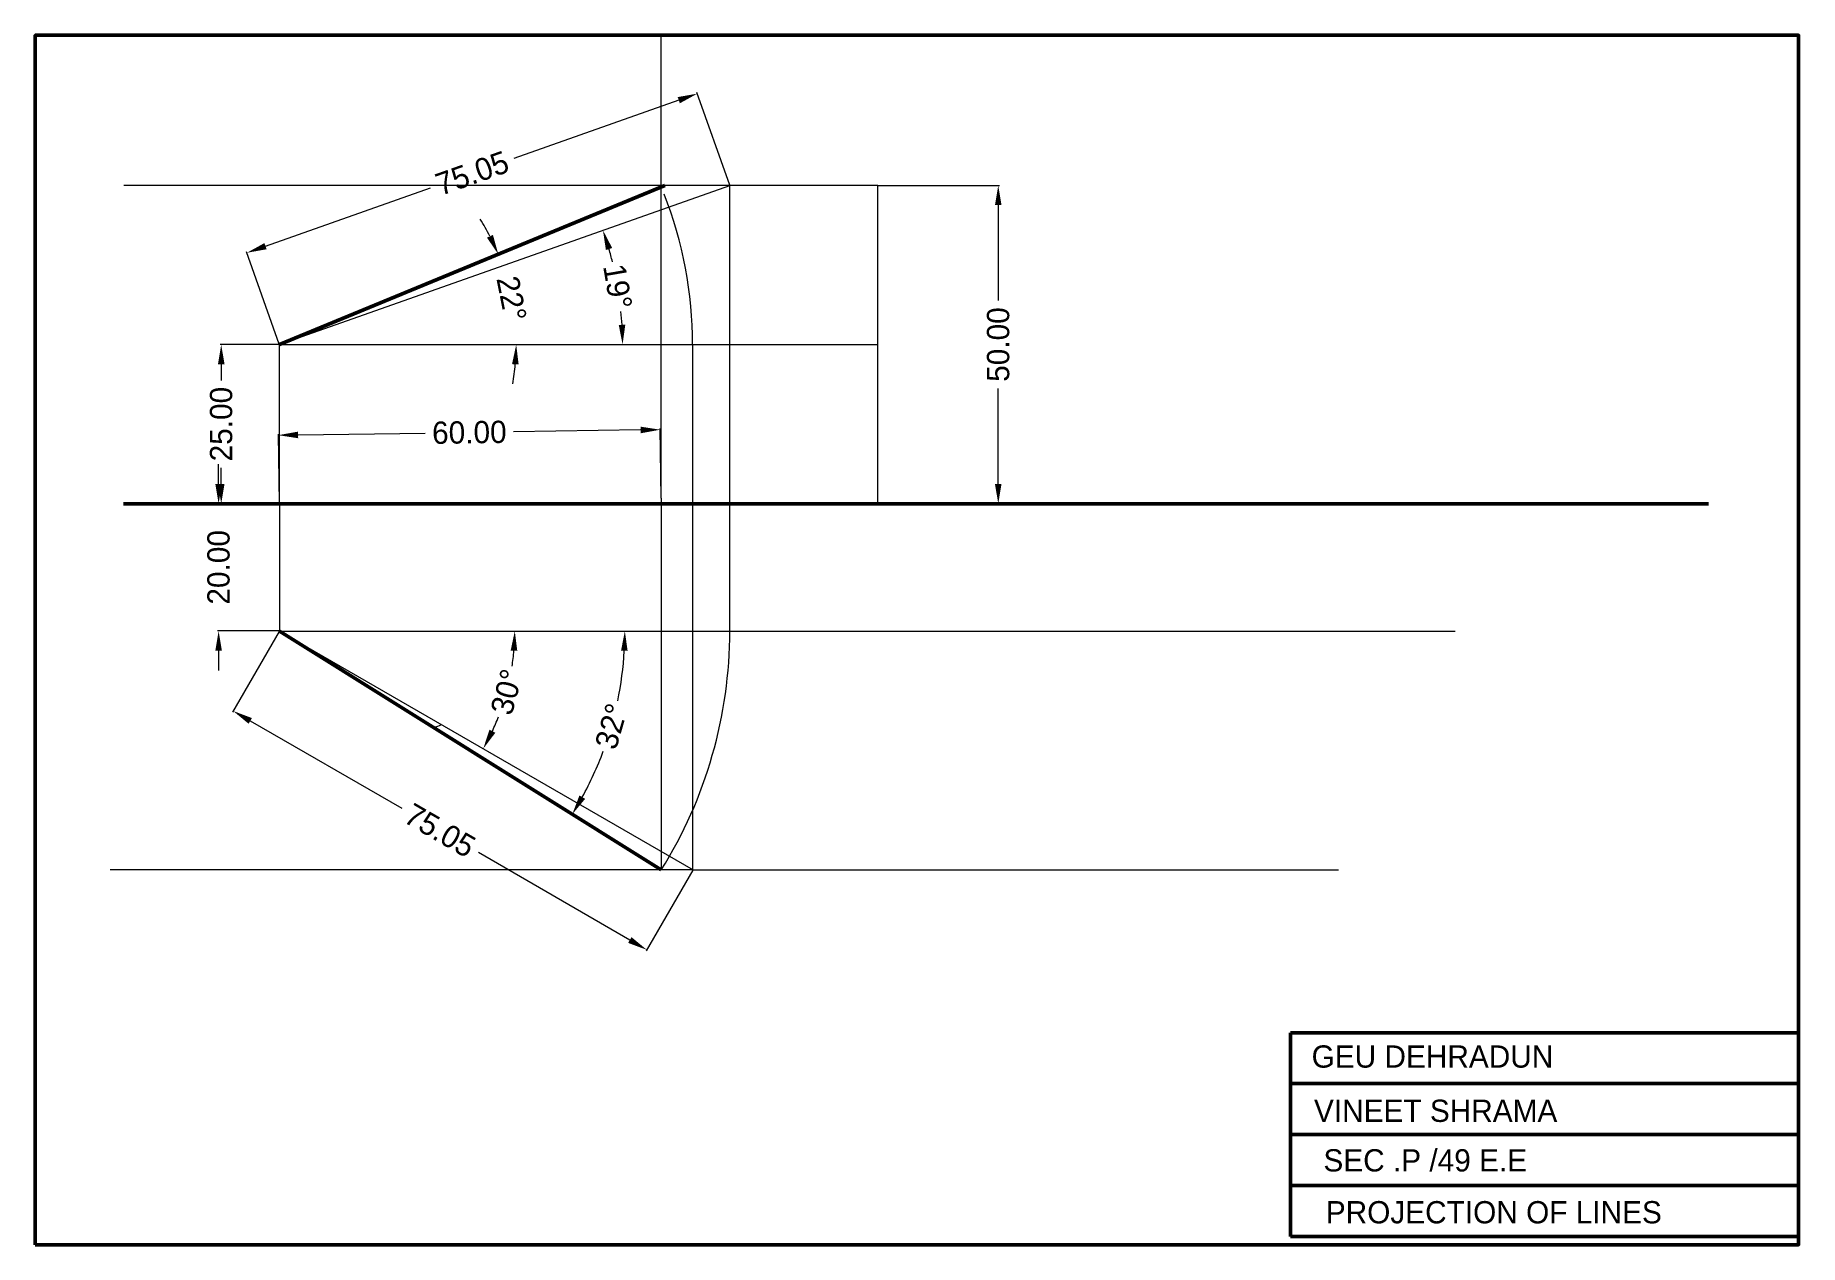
# Model space of a CAD drawing. Header units: millimetres. Extents: x 8 to 1411, y 0 to 514.
# Drawn here: x 374.1 to 651.3, y 322.9 to 512.9 of the extents above; entities that cross this region are included whole.
import ezdxf

# ---------------------------------------------------------------- set-up
doc = ezdxf.new("R2010")
doc.units = ezdxf.units.MM
doc.header["$MEASUREMENT"] = 0
doc.layers.add('Layer1', color=7, linetype='Continuous', lineweight=50)
doc.layers.add('Layer2', color=150, linetype='Continuous', lineweight=13)
doc.styles.get("Standard").update_dxf_attribs({"font": 'comicbd.ttf', "height": 3.5})
doc.dimstyles.get("Standard").update_dxf_attribs({"dimtxt": 3.5, "dimasz": 3.1, "dimexe": 0.18, "dimexo": 0.0625, "dimgap": 0.09, "dimtad": 0, "dimtoh": 1, "dimzin": 0, "dimdsep": 46, "dimtxsty": 'Standard', "dimcen": 0.09, "dimclrd": 4, "dimclre": 4, "dimclrt": 4, "dimadec": 0, "dimazin": 0, "dimtfac": 1, "dimtofl": 0, "dimtmove": 0, "dimatfit": 3, "dimfxl": 1, "dimtolj": 1, "dimtzin": 0, "dimlwd": 13, "dimlwe": 13, "dimarcsym": 0})

msp = doc.modelspace()

# ---------------------------------------------------------------- texts
at = {"layer": 'Layer1', "char_height": 3.5, "attachment_point": 1}
for s, width, insert in [('GEU DEHRADUN', 76.67767, (574.577, 354.228)), ('VINEET SHRAMA ', 57.35117, (574.948, 345.703)), ('SEC .P /49 E.E', 68.85853, (576.433, 337.918)), ('PROJECTION OF LINES', 66.6313, (576.804, 329.763))]:
    msp.add_mtext_dynamic_manual_height_columns(s, width=width, gutter_width=17.5, heights=[0], dxfattribs=dict(at, insert=insert))

# ---------------------------------------------------------------- blocks, each defined once
blk = doc.blocks.new('*D11')
at = {"layer": 'Defpoints', "color": 0, "transparency": 16777216}
for p in [(403.28, 464.33), (412.41, 464.33), (412.41, 439.33)]:
    blk.add_point(p, dxfattribs=at)
at = {"layer": 'Layer2', "color": 4, "linetype": 'Continuous', "lineweight": 13, "transparency": 16777216}
for p, q in [((412.35, 464.33), (403.1, 464.33)), ((403.28, 461.23), (403.28, 458.7)), ((403.28, 442.43), (403.28, 444.95)), ((412.35, 439.33), (403.1, 439.33))]:
    blk.add_line(p, q, dxfattribs=at)
at = {"layer": 'Layer2', "color": 4, "transparency": 16777216}
for points in [[(402.77, 461.23), (403.8, 461.23), (403.28, 464.33)], [(402.77, 442.43), (403.8, 442.43), (403.28, 439.33)]]:
    blk.add_solid(points, dxfattribs=at)
at = {"layer": 'Layer2', "color": 4, "transparency": 16777216, "insert": (403.28, 451.83), "char_height": 3.5, "attachment_point": 5, "rotation": 90}
blk.add_mtext('\\A1;25.00', dxfattribs=at)
blk = doc.blocks.new('*D12')
at = {"layer": 'Defpoints', "color": 0, "transparency": 16777216}
for p in [(412.41, 439.33), (402.87, 419.33), (412.41, 419.33)]:
    blk.add_point(p, dxfattribs=at)
at = {"layer": 'Layer2', "color": 4, "linetype": 'Continuous', "lineweight": 13, "transparency": 16777216}
for p, q in [((402.87, 442.43), (402.87, 445.53)), ((412.35, 439.33), (402.69, 439.33)), ((412.35, 419.33), (402.69, 419.33)), ((402.87, 416.23), (402.87, 413.13))]:
    blk.add_line(p, q, dxfattribs=at)
at = {"layer": 'Layer2', "color": 4, "transparency": 16777216}
for points in [[(402.35, 442.43), (403.39, 442.43), (402.87, 439.33)], [(402.35, 416.23), (403.39, 416.23), (402.87, 419.33)]]:
    blk.add_solid(points, dxfattribs=at)
at = {"layer": 'Layer2', "color": 4, "transparency": 16777216, "insert": (402.87, 429.33), "char_height": 3.5, "attachment_point": 5, "rotation": 90}
blk.add_mtext('\\A1;20.00', dxfattribs=at)
blk = doc.blocks.new('*D13')
at = {"layer": 'Defpoints', "color": 0, "transparency": 16777216}
for p in [(472.25, 450.95), (412.41, 439.33), (472.41, 440.19)]:
    blk.add_point(p, dxfattribs=at)
at = {"layer": 'Layer2', "color": 4, "linetype": 'Continuous', "lineweight": 13, "transparency": 16777216}
for p, q in [((412.41, 439.39), (412.26, 450.27)), ((415.36, 450.13), (435.34, 450.42)), ((469.15, 450.91), (449.17, 450.62)), ((472.41, 440.25), (472.25, 451.13))]:
    blk.add_line(p, q, dxfattribs=at)
at = {"layer": 'Layer2', "color": 4, "transparency": 16777216}
for points in [[(415.35, 450.65), (415.37, 449.61), (412.26, 450.09)], [(469.15, 451.43), (469.16, 450.39), (472.25, 450.95)]]:
    blk.add_solid(points, dxfattribs=at)
at = {"layer": 'Layer2', "color": 4, "transparency": 16777216, "insert": (442.26, 450.52), "char_height": 3.5, "attachment_point": 5, "rotation": 0.8279}
blk.add_mtext('\\A1;60.00', dxfattribs=at)
blk = doc.blocks.new('*D14')
at = {"layer": 'Defpoints', "color": 0, "transparency": 16777216}
for p in [(412.41, 419.33), (412.41, 419.33), (597.13, 419.33), (447.17, 406.68), (508.05, 364.11)]:
    blk.add_point(p, dxfattribs=at)
at = {"layer": 'Layer2', "color": 4, "linetype": 'Continuous', "lineweight": 13, "transparency": 16777216}
for start, end in [(351.3745, 355.1961), (334.8039, 338.6255)]:
    blk.add_arc((412.41, 419.33), 36.98, start, end, dxfattribs=at)
at = {"layer": 'Layer2', "color": 4, "transparency": 16777216}
for points in [[(448.75, 416.25), (449.79, 416.21), (449.4, 419.33)], [(446.34, 403.34), (445.42, 403.82), (444.44, 400.83)]]:
    blk.add_solid(points, dxfattribs=at)
at = {"layer": 'Layer2', "color": 4, "transparency": 16777216, "insert": (448.14, 409.75), "char_height": 3.5, "attachment_point": 5, "rotation": 75}
blk.add_mtext('\\A1;30°', dxfattribs=at)
blk = doc.blocks.new('*D15')
at = {"layer": 'Defpoints', "color": 0, "transparency": 16777216}
for p in [(506.41, 489.33), (525.35, 489.33), (506.41, 439.33)]:
    blk.add_point(p, dxfattribs=at)
at = {"layer": 'Layer2', "color": 4, "linetype": 'Continuous', "lineweight": 13, "transparency": 16777216}
for p, q in [((506.48, 489.33), (525.53, 489.33)), ((525.35, 486.23), (525.35, 471.25)), ((525.35, 442.43), (525.35, 457.4)), ((506.48, 439.33), (525.53, 439.33))]:
    blk.add_line(p, q, dxfattribs=at)
at = {"layer": 'Layer2', "color": 4, "transparency": 16777216}
for points in [[(524.83, 486.23), (525.86, 486.23), (525.35, 489.33)], [(524.83, 442.43), (525.86, 442.43), (525.35, 439.33)]]:
    blk.add_solid(points, dxfattribs=at)
at = {"layer": 'Layer2', "color": 4, "transparency": 16777216, "insert": (525.35, 464.33), "char_height": 3.5, "attachment_point": 5, "rotation": 90}
blk.add_mtext('\\A1;50.00', dxfattribs=at)
blk = doc.blocks.new('*D16')
at = {"layer": 'Defpoints', "color": 0, "transparency": 16777216}
for p in [(412.41, 419.33), (477.41, 381.8), (470.15, 369.23)]:
    blk.add_point(p, dxfattribs=at)
at = {"layer": 'Layer2', "color": 4, "linetype": 'Continuous', "lineweight": 13, "transparency": 16777216}
for p, q in [((412.38, 419.27), (405.07, 406.6)), ((407.84, 405.21), (431.63, 391.47)), ((467.47, 370.78), (443.68, 384.51)), ((477.38, 381.75), (470.06, 369.08))]:
    blk.add_line(p, q, dxfattribs=at)
at = {"layer": 'Layer2', "color": 4, "transparency": 16777216}
for points in [[(408.1, 405.65), (407.58, 404.76), (405.16, 406.76)], [(467.73, 371.23), (467.21, 370.33), (470.15, 369.23)]]:
    blk.add_solid(points, dxfattribs=at)
at = {"layer": 'Layer2', "color": 4, "transparency": 16777216, "insert": (437.65, 387.99), "char_height": 3.5, "attachment_point": 5, "rotation": 330}
blk.add_mtext('\\A1;75.05', dxfattribs=at)
blk = doc.blocks.new('*D17')
at = {"layer": 'Defpoints', "color": 0, "transparency": 16777216}
for p in [(483.18, 489.33), (465.99, 470.42), (412.41, 464.33), (412.41, 464.33), (506.41, 464.33)]:
    blk.add_point(p, dxfattribs=at)
at = {"layer": 'Layer2', "color": 4, "linetype": 'Continuous', "lineweight": 13, "transparency": 16777216}
for start, end in [(13.9326, 16.1635), (3.2945, 5.5255)]:
    blk.add_arc((412.41, 464.33), 53.92, start, end, dxfattribs=at)
at = {"layer": 'Layer2', "color": 4, "transparency": 16777216}
for points in [[(463.71, 479.18), (464.7, 479.49), (463.25, 482.29)], [(466.76, 467.44), (465.73, 467.41), (466.33, 464.33)]]:
    blk.add_solid(points, dxfattribs=at)
at = {"layer": 'Layer2', "color": 4, "transparency": 16777216, "insert": (465.56, 473.44), "char_height": 3.5, "attachment_point": 5, "rotation": 279.729}
blk.add_mtext('\\A1;19°', dxfattribs=at)
blk = doc.blocks.new('*D18')
at = {"layer": 'Defpoints', "color": 0, "transparency": 16777216}
for p in [(472.99, 489.33), (449.3, 469.17), (412.41, 464.33), (412.41, 464.33), (506.41, 464.33)]:
    blk.add_point(p, dxfattribs=at)
at = {"layer": 'Layer1', "color": 4, "linetype": 'Continuous', "lineweight": 13, "transparency": 16777216}
for start, end in [(27.2026, 31.9782), (350.4488, 355.2244)]:
    blk.add_arc((412.41, 464.33), 37.2, start, end, dxfattribs=at)
at = {"layer": 'Layer1', "color": 4, "transparency": 16777216}
for points in [[(445.97, 481.55), (445.03, 481.12), (446.8, 478.52)], [(448.97, 461.25), (450, 461.21), (449.62, 464.33)]]:
    blk.add_solid(points, dxfattribs=at)
at = {"layer": 'Layer1', "color": 4, "transparency": 16777216, "insert": (448.91, 471.56), "char_height": 3.5, "attachment_point": 5, "rotation": 281.2135}
blk.add_mtext('\\A1;22°', dxfattribs=at)
blk = doc.blocks.new('*D19')
at = {"layer": 'Defpoints', "color": 0, "transparency": 16777216}
for p in [(412.41, 419.33), (412.41, 419.33), (597.13, 419.33), (462.97, 399.57), (472.41, 381.8)]:
    blk.add_point(p, dxfattribs=at)
at = {"layer": 'Layer1', "color": 4, "linetype": 'Continuous', "lineweight": 13, "transparency": 16777216}
for start, end in [(348.3263, 356.7271), (331.248, 339.6488)]:
    blk.add_arc((412.41, 419.33), 54.28, start, end, dxfattribs=at)
at = {"layer": 'Layer1', "color": 4, "transparency": 16777216}
for points in [[(466.09, 416.24), (467.12, 416.21), (466.69, 419.33)], [(460.45, 392.96), (459.55, 393.48), (458.43, 390.54)]]:
    blk.add_solid(points, dxfattribs=at)
at = {"layer": 'Layer1', "color": 4, "transparency": 16777216, "insert": (464.59, 404.35), "char_height": 3.5, "attachment_point": 5, "rotation": 73.9876}
blk.add_mtext('\\A1;32°', dxfattribs=at)
blk = doc.blocks.new('*D20')
at = {"layer": 'Defpoints', "color": 0, "transparency": 16777216}
for p in [(478.08, 503.75), (483.18, 489.33), (412.41, 464.33)]:
    blk.add_point(p, dxfattribs=at)
at = {"layer": 'Layer2', "color": 4, "linetype": 'Continuous', "lineweight": 13, "transparency": 16777216}
for p, q in [((475.16, 502.72), (449.26, 493.57)), ((483.16, 489.38), (478.02, 503.92)), ((410.24, 479.78), (436.14, 488.93)), ((412.39, 464.38), (407.26, 478.92))]:
    blk.add_line(p, q, dxfattribs=at)
at = {"layer": 'Layer2', "color": 4, "transparency": 16777216}
for points in [[(474.99, 503.2), (475.33, 502.23), (478.08, 503.75)], [(410.07, 480.27), (410.41, 479.3), (407.32, 478.75)]]:
    blk.add_solid(points, dxfattribs=at)
at = {"layer": 'Layer2', "color": 4, "transparency": 16777216, "insert": (442.7, 491.25), "char_height": 3.5, "attachment_point": 5, "rotation": 19.458}
blk.add_mtext('\\A1;75.05', dxfattribs=at)

# ---------------------------------------------------------------- dimensions: what is measured, and where the dimension line sits
at = {"layer": 'Layer1'}
for base, line1, line2, picture, middle in [((449.302, 469.166), ((412.415, 464.326), (472.988, 489.326)), ((412.415, 464.326), (506.414, 464.326)), '*D18', (448.908, 471.56)), ((462.967, 399.565), ((412.415, 419.326), (597.129, 419.326)), ((412.415, 419.326), (472.408, 381.801)), '*D19', (464.586, 404.353))]:
    dim = msp.add_angular_dim_2l(base=base, line1=line1, line2=line2, dimstyle='Standard', dxfattribs=at)
    dim.commit()
    dim.dimension.update_dxf_attribs({"geometry": picture, "text_midpoint": middle})
at = {"layer": 'Layer2'}
for p1, p2, distance, picture, middle in [((412.415, 464.326), (483.177, 489.326), 15.299, '*D20', (442.7, 491.25)), ((412.415, 439.326), (472.408, 440.192), 10.762, '*D13', (442.256, 450.52)), ((412.415, 419.326), (477.409, 381.801), -14.514, '*D16', (437.655, 387.994))]:
    dim = msp.add_aligned_dim(p1=p1, p2=p2, distance=distance, dimstyle='Standard', dxfattribs=at)
    dim.commit()
    dim.dimension.update_dxf_attribs({"geometry": picture, "text_midpoint": middle})
for base, line1, line2, picture, middle in [((465.989, 470.416), ((412.415, 464.326), (506.414, 464.326)), ((412.415, 464.326), (483.177, 489.326)), '*D17', (465.559, 473.437)), ((447.168, 406.676), ((412.415, 419.326), (508.051, 364.11)), ((412.415, 419.326), (597.129, 419.326)), '*D14', (448.139, 409.753))]:
    dim = msp.add_angular_dim_2l(base=base, line1=line1, line2=line2, dimstyle='Standard', dxfattribs=at)
    dim.commit()
    dim.dimension.update_dxf_attribs({"geometry": picture, "text_midpoint": middle})
for base, p1, p2, picture, middle in [((525.346, 489.326), (506.414, 439.326), (506.414, 489.326), '*D15', (525.346, 464.326)), ((403.285, 464.326), (412.415, 439.326), (412.415, 464.326), '*D11', (403.285, 451.826)), ((402.87, 419.326), (412.415, 439.326), (412.415, 419.326), '*D12', (402.87, 429.326))]:
    dim = msp.add_linear_dim(base=base, p1=p1, p2=p2, angle=90, dimstyle='Standard', dxfattribs=at)
    dim.commit()
    dim.dimension.update_dxf_attribs({"geometry": picture, "text_midpoint": middle})

# ---------------------------------------------------------------- linework, layer by layer
at = {"layer": 'Layer1'}
for p, q in [((412.415, 464.326), (472.988, 489.326)), ((387.93, 439.326), (636.926, 439.326)), ((412.415, 419.326), (472.408, 381.801)), ((571.255, 356.223), (651.255, 356.223)), ((571.255, 356.223), (571.255, 324.223)), ((571.255, 348.223), (651.255, 348.223)), ((571.255, 340.223), (651.255, 340.223)), ((571.255, 332.223), (651.255, 332.223)), ((571.255, 324.223), (651.255, 324.223))]:
    msp.add_line(p, q, dxfattribs=at)
msp.add_lwpolyline([(374.071, 322.913), (651.071, 322.913), (651.071, 512.913), (374.071, 512.913)], close=True, dxfattribs=at)
at = {"layer": 'Layer2'}
for p, q in [((472.408, 440.192), (472.408, 512.913)), ((506.414, 489.326), (387.985, 489.326)), ((412.415, 464.326), (483.177, 489.326)), ((483.177, 419.326), (483.177, 489.326)), ((506.414, 439.326), (506.414, 489.326)), ((412.415, 439.326), (412.415, 464.326)), ((412.415, 464.326), (506.414, 464.326)), ((477.317, 464.326), (477.317, 381.801)), ((412.415, 439.326), (412.415, 419.326)), ((412.415, 439.326), (472.415, 439.326)), ((472.408, 440.192), (472.408, 381.801)), ((472.415, 439.326), (506.414, 439.326)), ((412.415, 419.326), (597.129, 419.326)), ((412.415, 419.326), (477.409, 381.801)), ((477.409, 381.801), (385.859, 381.801)), ((477.409, 381.801), (578.812, 381.801))]:
    msp.add_line(p, q, dxfattribs=at)
for centre, radius, start, end in [((412.415, 464.326), 64.903, 22.42695, 22.65572), ((412.415, 464.326), 64.903, 0, 21.34898), ((412.415, 464.326), 64.903, 337.34428, 337.57305), ((412.415, 419.326), 70.762, 327.97516, 0), ((412.415, 464.326), 64.903, 291.9718, 293.0974)]:
    msp.add_arc(centre, radius, start, end, dxfattribs=at)

msp.set_redraw_order([(e.dxf.handle, doc.entitydb.next_handle()) for e in msp.query("TEXT MTEXT ATTDEF DIMENSION ARC_DIMENSION")])  # texts and dimensions are drawn at this point

doc.saveas('drawing.dxf')
